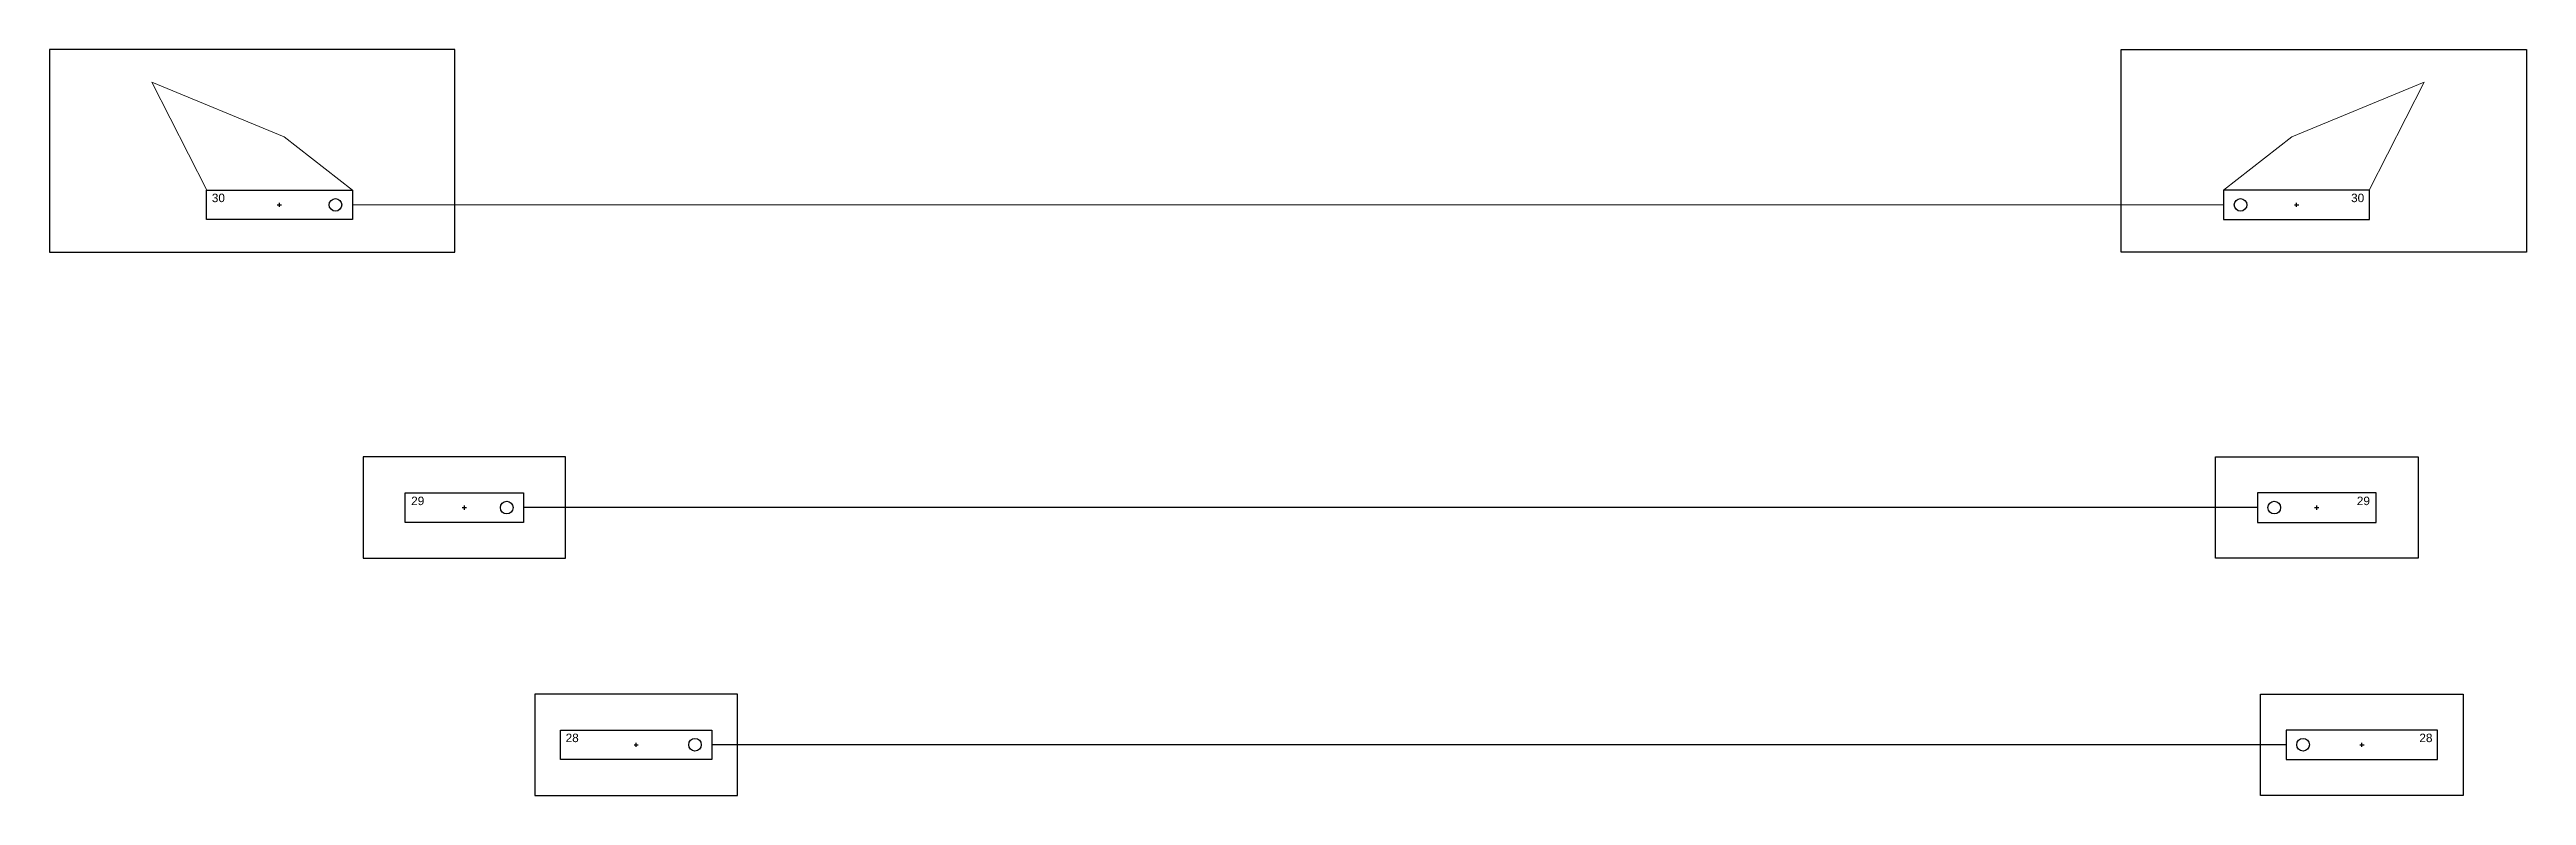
# Model space of a CAD drawing. Header units: inches. Extents: x -1683 to 11264, y -1696 to 4470.
# Drawn here: x 950 to 1536, y 4294 to 4470 of the extents above; entities that cross this region are included whole.
import ezdxf

# ---------------------------------------------------------------- set-up
doc = ezdxf.new("R2010")
doc.units = ezdxf.units.IN
doc.header["$MEASUREMENT"] = 0
doc.header["$PDMODE"] = 2
doc.header["$PDSIZE"] = 0.5
doc.layers.add('Anchoring', color=1, linetype='Continuous')
doc.layers.add('Annotation', color=7, linetype='Continuous', lineweight=9)
doc.styles.get("Standard").update_dxf_attribs({"font": 'Arial.ttf'})

msp = doc.modelspace()

# ---------------------------------------------------------------- texts
at = {"layer": 'Annotation', "char_height": 2}
for s, insert, attachment_point in [('30', (988.138, 4436.048), 1), ('30', (1497.985, 4436.048), 3), ('29', (1035.355, 4364.286), 1), ('29', (1499.342, 4364.286), 3), ('28', (1071.95, 4308.152), 1), ('28', (1514.158, 4308.152), 3)]:
    msp.add_mtext_dynamic_manual_height_columns(s, width=4, gutter_width=1, heights=[0], dxfattribs=dict(at, insert=insert, attachment_point=attachment_point))

# ---------------------------------------------------------------- linework, layer by layer
for p, q in [((1472.697, 4361.687), (1062, 4361.687)), ((1479.513, 4305.516), (1106.595, 4305.516))]:
    msp.add_line(p, q)
at = {"layer": 'Anchoring'}
for points in [[(949.702, 4422.191), (1045.702, 4422.191), (1045.702, 4470.191), (949.702, 4470.191)], [(1536.421, 4422.191), (1440.421, 4422.191), (1440.421, 4470.191), (1536.421, 4470.191)], [(986.871, 4436.905), (1021.436, 4436.905), (1021.436, 4429.905), (986.871, 4429.905)], [(1499.252, 4436.905), (1464.686, 4436.905), (1464.686, 4429.905), (1499.252, 4429.905)], [(1023.956, 4373.687), (1023.956, 4349.687), (1071.956, 4349.687), (1071.956, 4373.687)], [(1510.741, 4373.687), (1510.741, 4349.687), (1462.741, 4349.687), (1462.741, 4373.687)], [(1033.912, 4365.187), (1062, 4365.187), (1062, 4358.187), (1033.912, 4358.187)], [(1500.785, 4365.187), (1472.697, 4365.187), (1472.697, 4358.187), (1500.785, 4358.187)], [(1064.67, 4317.516), (1064.67, 4293.516), (1112.67, 4293.516), (1112.67, 4317.516)], [(1521.439, 4317.516), (1521.439, 4293.516), (1473.439, 4293.516), (1473.439, 4317.516)], [(1070.744, 4309.016), (1106.595, 4309.016), (1106.595, 4302.016), (1070.744, 4302.016)], [(1515.365, 4309.016), (1479.513, 4309.016), (1479.513, 4302.016), (1515.365, 4302.016)]]:
    msp.add_lwpolyline(points, close=True, dxfattribs=at)
at = {"layer": 'Anchoring', "linetype": 'Continuous', "lineweight": 15}
for points in [[(986.996, 4436.905), (1021.436, 4436.905), (1005.282, 4449.526), (973.967, 4462.476)], [(1499.126, 4436.905), (1464.686, 4436.905), (1480.841, 4449.526), (1512.156, 4462.476)]]:
    msp.add_lwpolyline(points, close=True, dxfattribs=at)
at = {"layer": 'Anchoring'}
for centre in [(1017.436, 4433.405), (1468.686, 4433.405), (1058, 4361.687), (1476.697, 4361.687), (1102.595, 4305.516), (1483.513, 4305.516)]:
    msp.add_circle(centre, 1.5, dxfattribs=at)
for p in [(1004.154, 4433.405), (1481.969, 4433.405), (1047.956, 4361.687), (1486.741, 4361.687), (1088.67, 4305.516), (1497.439, 4305.516)]:
    msp.add_point(p, dxfattribs=at)
at = {"layer": 'Annotation'}
msp.add_line((1464.686, 4433.405), (1021.436, 4433.405), dxfattribs=at)

msp.set_redraw_order([(e.dxf.handle, doc.entitydb.next_handle()) for e in msp.query("TEXT MTEXT ATTDEF DIMENSION ARC_DIMENSION")])  # texts and dimensions are drawn at this point

doc.saveas('drawing.dxf')
